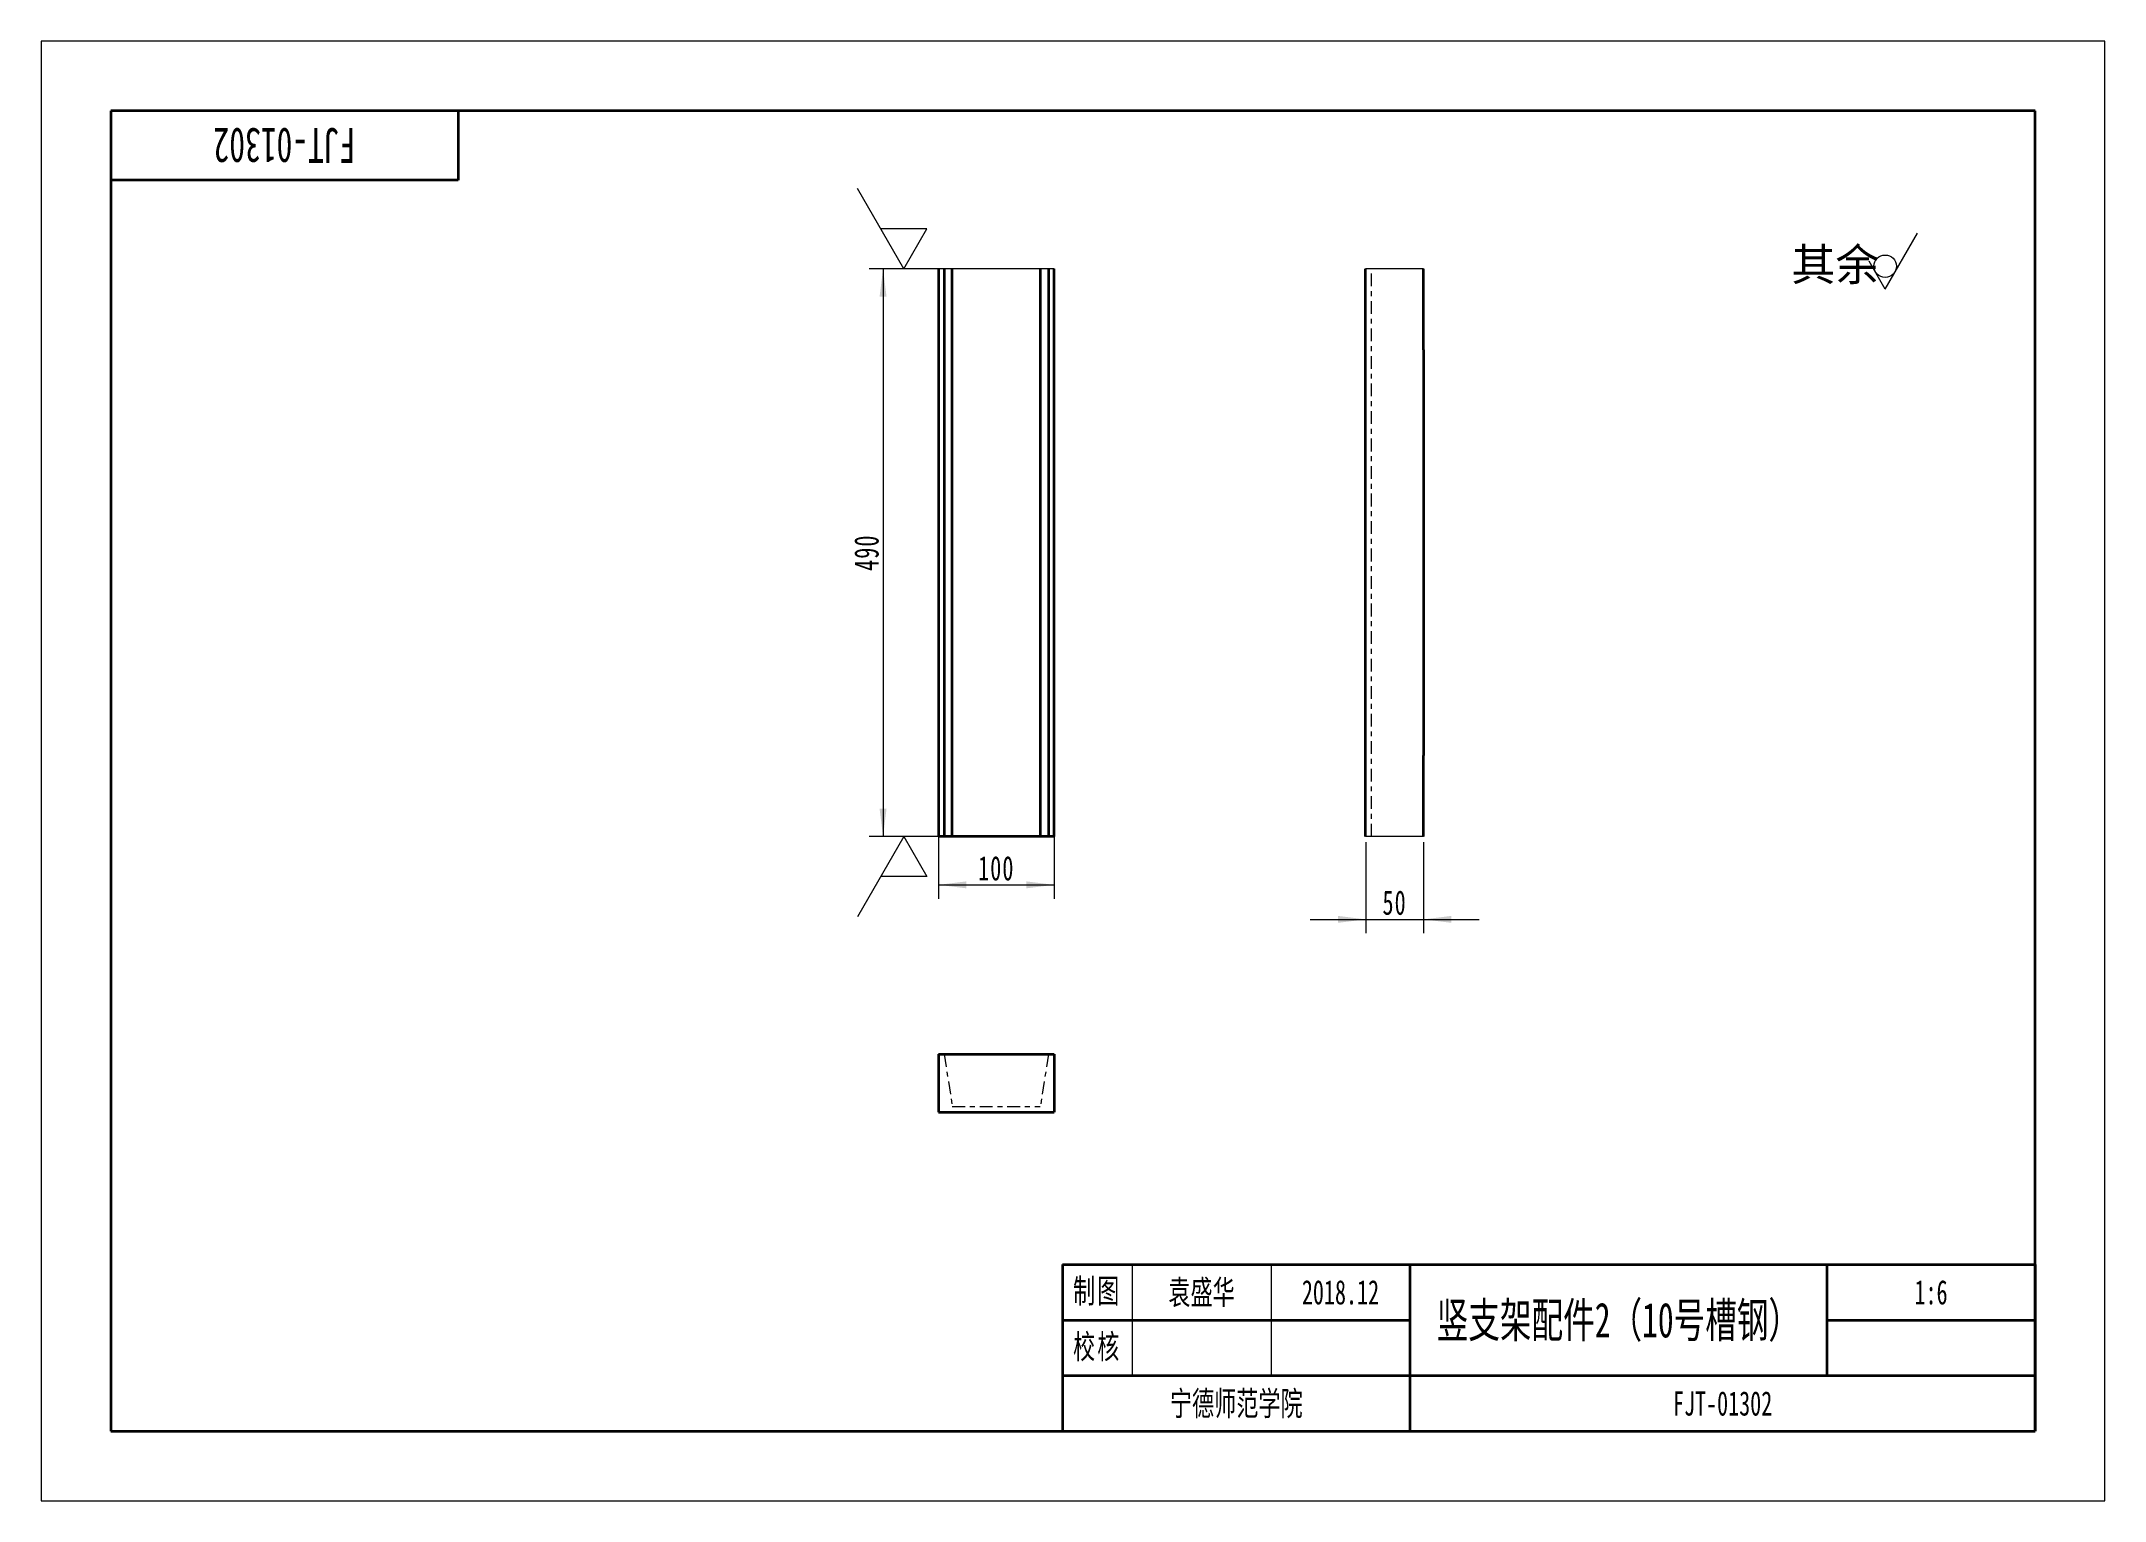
# Model space of a CAD drawing. Header units: millimetres. Extents: x -1183 to 7849, y -737 to 748.
# Drawn here: x 3587 to 5369, y -630 to 630 of the extents above; entities that cross this region are included whole.
import ezdxf
from ezdxf.enums import TextEntityAlignment as Align

# ---------------------------------------------------------------- set-up
doc = ezdxf.new("R2010")
doc.units = ezdxf.units.MM
doc.linetypes.add('CENTER', pattern=[47.5, 22, -8.5, 8.5, -8.5])
doc.layers.get('0').update_dxf_attribs({"lineweight": 18})
for name, color, linetype, lineweight in [('yhtext', 4, 'Continuous', 18), ('尺寸线层', 3, 'Continuous', 18), ('粗实线层', 7, 'Continuous', 35), ('细实线层', 7, 'Continuous', 18)]:
    doc.layers.add(name, color=color, linetype=linetype, lineweight=lineweight)
doc.styles.get("Standard").update_dxf_attribs({"font": ''})
doc.styles.add('标准', font='', dxfattribs={"width": 0.667})
doc.styles.get('Standard').set_extended_font_data('宋体')
doc.styles.get('标准').set_extended_font_data('宋体')
doc.dimstyles.new('标准', dxfattribs={"dimscale": 6, "dimtxt": 3.5, "dimasz": 4, "dimexe": 2, "dimexo": 0, "dimtad": 1, "dimdsep": 46, "dimtxsty": '标准', "dimblk": '_CAXARROW', "dimcen": 0, "dimdle": 8, "dimazin": 2, "dimtfac": 0.707107, "dimtdec": 3, "dimtmove": 2, "dimatfit": 3, "dimfxl": 0, "dimfrac": 2, "dimtolj": 1, "dimarcsym": 0})

msp = doc.modelspace()

# ---------------------------------------------------------------- texts
at = {"insert": (5098.478, 451.167), "char_height": 27.8464, "width": 215.70746, "attachment_point": 1}
msp.add_mtext('其余', dxfattribs=at)

# ---------------------------------------------------------------- blocks, each defined once
blk = doc.blocks.new('$CAXA_FRAME_13B17AC1$')
at = {"layer": '粗实线层'}
for p, q in [((-138.5, 95), (-138.5, -95)), ((138.5, 95), (-138.5, 95)), ((-88.5, 95), (-88.5, 85)), ((138.5, -95), (138.5, 95)), ((-88.5, 85), (-138.5, 85)), ((-138.5, -95), (138.5, -95))]:
    blk.add_line(p, q, dxfattribs=at)
at = {"layer": '细实线层'}
for p, q in [((148.5, 105), (-148.5, 105)), ((-148.5, 105), (-148.5, -105)), ((148.5, -105), (148.5, 105)), ((-148.5, -105), (148.5, -105))]:
    blk.add_line(p, q, dxfattribs=at)
at = {"layer": '尺寸线层', "style": '标准', "width": 0.667}
blk.add_attdef('图纸编号', text='', height=5.19, rotation=180, dxfattribs=at).set_placement((-113.5, 90), align=Align.MIDDLE_CENTER)
blk = doc.blocks.new('$CAXA_TITLE_151E506F$')
at = {"layer": '粗实线层'}
for p, q in [((-140, 24), (-140, 0)), ((-140, 24), (0, 24)), ((-90, 24), (-90, 0)), ((-30, 24), (-30, 8)), ((0, 24), (0, 0)), ((0, 24), (0, 8)), ((-140, 16), (-90, 16)), ((-30, 16), (0, 16)), ((-140, 8), (0, 8)), ((-140, 0), (0, 0))]:
    blk.add_line(p, q, dxfattribs=at)
at = {"layer": '细实线层'}
for p, q in [((-130, 24), (-130, 8)), ((-110, 24), (-110, 8))]:
    blk.add_line(p, q, dxfattribs=at)
at = {"layer": '尺寸线层', "char_height": 3.481, "width": 18, "attachment_point": 5, "line_spacing_factor": 0.963108, "style": '标准'}
for s, insert in [('\\T1.1;制图', (-135, 20)), ('\\T1.1;校核', (-135, 12))]:
    blk.add_mtext(s, dxfattribs=dict(at, insert=insert))
at = {"layer": '尺寸线层', "style": '标准', "width": 0.667}
for tag, height, p in [('制图签名', 3.63, (-120, 20)), ('制图日期', 3.63, (-100, 20)), ('图纸比例', 3.63, (-15, 20)), ('图纸名称', 5.19, (-60, 16)), ('校核签名', 3.63, (-120, 12)), ('校核日期', 3.63, (-100, 12)), ('重量', 3.63, (-15, 12)), ('院校名称', 3.63, (-115, 4)), ('图纸编号', 3.63, (-45, 4))]:
    blk.add_attdef(tag, text='', height=height, dxfattribs=at).set_placement(p, align=Align.MIDDLE_CENTER)
blk = doc.blocks.new('*X10')
at = {"layer": '尺寸线层', "lineweight": 18, "transparency": 16777216}
for points in [[(4730.8, -128.1), (4706.8, -125.1), (4706.8, -131.1)], [(4780.8, -128.1), (4804.8, -125.1), (4804.8, -131.1)]]:
    blk.add_hatch(color=0, dxfattribs=at).paths.add_polyline_path(points, flags=0)
at = {"layer": '尺寸线层', "color": 0, "lineweight": 18, "transparency": 16777216}
for p, q in [((4730.8, -61.5), (4730.8, -140.1)), ((4780.8, -61.5), (4780.8, -140.1)), ((4682.8, -128.1), (4828.8, -128.1))]:
    blk.add_line(p, q, dxfattribs=at)
at = {"layer": '尺寸线层', "color": 0, "lineweight": 18, "transparency": 16777216, "insert": (4755.8, -113.8), "char_height": 21, "width": 42, "attachment_point": 5, "line_spacing_factor": 1.15057, "style": '标准'}
blk.add_mtext('\\T1.1;50', dxfattribs=at)
blk = doc.blocks.new('_CAXARROW')
blk.add_hatch(color=0).paths.add_polyline_path([(0, 0), (-1, 0.125), (-1, -0.125)], flags=0)
blk = doc.blocks.new('*X11')
at = {"layer": '尺寸线层', "lineweight": 18, "transparency": 16777216}
for points in [[(4314, 433.5), (4317, 409.5), (4311, 409.5)], [(4314, -56.5), (4317, -32.5), (4311, -32.5)]]:
    blk.add_hatch(color=0, dxfattribs=at).paths.add_polyline_path(points, flags=0)
at = {"layer": '尺寸线层', "color": 0, "lineweight": 18, "transparency": 16777216}
for p, q in [((4361.8, 433.5), (4302, 433.5)), ((4314, 433.5), (4314, -56.5)), ((4361.8, -56.5), (4302, -56.5))]:
    blk.add_line(p, q, dxfattribs=at)
at = {"layer": '尺寸线层', "color": 0, "lineweight": 18, "transparency": 16777216, "insert": (4299.8, 188.5), "char_height": 21, "width": 60.66, "attachment_point": 5, "rotation": 90, "line_spacing_factor": 1.15057, "style": '标准'}
blk.add_mtext('\\T1.1;490', dxfattribs=at)
blk = doc.blocks.new('*X12')
at = {"layer": '尺寸线层', "lineweight": 18, "transparency": 16777216}
for points in [[(4361.8, -98.3), (4385.8, -95.3), (4385.8, -101.3)], [(4461.8, -98.3), (4437.8, -95.3), (4437.8, -101.3)]]:
    blk.add_hatch(color=0, dxfattribs=at).paths.add_polyline_path(points, flags=0)
at = {"layer": '尺寸线层', "color": 0, "lineweight": 18, "transparency": 16777216}
for p, q in [((4361.8, -56.5), (4361.8, -110.3)), ((4461.8, -56.5), (4461.8, -110.3)), ((4361.8, -98.3), (4461.8, -98.3))]:
    blk.add_line(p, q, dxfattribs=at)
at = {"layer": '尺寸线层', "color": 0, "lineweight": 18, "transparency": 16777216, "insert": (4411.8, -84.1), "char_height": 21, "width": 57.53, "attachment_point": 5, "line_spacing_factor": 1.15057, "style": '标准'}
blk.add_mtext('\\T1.1;100', dxfattribs=at)

# ---------------------------------------------------------------- dimensions: what is measured, and where the dimension line sits
at = {"layer": '尺寸线层', "lineweight": 18}
dim = msp.add_linear_dim(base=(4314.027, -56.521), p1=(4361.781, 433.479), p2=(4361.781, -56.521), angle=90, dimstyle='标准', override={"dimsah": 1, "dimtfill": 1, "dimtzin": 8}, dxfattribs=at)
dim.commit()
dim.dimension.update_dxf_attribs({"geometry": '*X11', "text_midpoint": (4299.777, 188.479), "dimtype": 160})
for base, p1, p2, picture, middle in [((4461.781, -98.315), (4361.781, -56.521), (4461.781, -56.521), '*X12', (4411.781, -84.065)), ((4780.751, -128.062), (4730.751, -61.521), (4780.751, -61.521), '*X10', (4755.751, -113.812))]:
    dim = msp.add_linear_dim(base=base, p1=p1, p2=p2, dimstyle='标准', override={"dimsah": 1, "dimtfill": 1, "dimtzin": 8}, dxfattribs=at)
    dim.commit()
    dim.dimension.update_dxf_attribs({"geometry": picture, "text_midpoint": middle, "dimtype": 160})

# ---------------------------------------------------------------- linework, layer by layer
for p, q in [((4461.781, 433.479), (4361.781, 433.479)), ((4780.751, 433.479), (4730.751, 433.479)), ((4780.751, -56.521), (4730.751, -56.521))]:
    msp.add_line(p, q)
at = {"color": 6, "linetype": 'CENTER', "lineweight": 18, "ltscale": 0.5}
for p, q in [((4735.751, -56.521), (4735.751, 433.479)), ((4366.781, -244.556), (4373.781, -289.556)), ((4456.781, -244.556), (4449.781, -289.556)), ((4373.781, -289.556), (4449.781, -289.556))]:
    msp.add_line(p, q, dxfattribs=at)
at = {"layer": 'yhtext'}
for p, q in [((4331.904, 433.479), (4291.904, 502.761)), ((4351.904, 468.12), (4311.904, 468.12)), ((4331.904, 433.479), (4351.904, 468.12)), ((5179.552, 416.056), (5207.398, 464.288)), ((5179.552, 416.056), (5165.629, 440.172)), ((4331.904, -56.521), (4291.904, -125.803)), ((4331.904, -56.521), (4351.904, -91.162)), ((4351.904, -91.162), (4311.904, -91.162))]:
    msp.add_line(p, q, dxfattribs=at)
msp.add_circle((5179.441, 435.773), 9.672, dxfattribs=at)
at = {"layer": '粗实线层', "linetype": 'Continuous', "lineweight": 35}
for p, q in [((4361.781, 433.479), (4361.781, -56.521)), ((4366.781, 433.479), (4366.781, -56.521)), ((4373.781, -56.521), (4373.781, 433.479)), ((4449.781, 433.479), (4449.781, -56.521)), ((4456.781, 433.479), (4456.781, -56.521)), ((4461.781, -56.521), (4461.781, 433.479)), ((4730.751, -56.521), (4730.751, 433.479)), ((4780.751, 363.479), (4780.751, 433.479)), ((4780.751, 363.479), (4780.751, 13.479)), ((4780.751, -56.521), (4780.751, 13.486)), ((4461.781, -56.521), (4361.781, -56.521)), ((4361.781, -244.556), (4461.781, -244.556)), ((4361.781, -244.556), (4361.781, -294.556)), ((4461.781, -244.556), (4461.781, -294.556)), ((4361.781, -294.556), (4461.781, -294.556))]:
    msp.add_line(p, q, dxfattribs=at)

# ---------------------------------------------------------------- block references
at = {"layer": '粗实线层'}
ref = msp.add_blockref('$CAXA_FRAME_13B17AC1$', (4478.031, 0), dxfattribs=dict(at, xscale=6, yscale=6, zscale=6))
ref.add_attrib('图纸编号', 'FJT-01302', dxfattribs={"layer": '尺寸线层', "height": 30, "rotation": 180, "style": '标准', "width": 0.667}).set_placement((3797.031, 540), align=Align.MIDDLE_CENTER)
ref = msp.add_blockref('$CAXA_TITLE_151E506F$', (5309.031, -570), dxfattribs=dict(at, xscale=6, yscale=6, zscale=6))
ref.add_attrib('院校名称', '宁德师范学院', dxfattribs={"layer": '尺寸线层', "height": 21, "style": '标准', "width": 0.667}).set_placement((4619.031, -546), align=Align.MIDDLE_CENTER)
ref.add_attrib('图纸名称', '竖支架配件2（10号槽钢）', dxfattribs={"layer": '尺寸线层', "height": 30, "style": '标准', "width": 0.667}).set_placement((4949.031, -474), align=Align.MIDDLE_CENTER)
ref.add_attrib('图纸编号', 'FJT-01302', dxfattribs={"layer": '尺寸线层', "height": 21, "style": '标准', "width": 0.667}).set_placement((5039.031, -546), align=Align.MIDDLE_CENTER)
ref.add_attrib('图纸比例', '1:6', dxfattribs={"layer": '尺寸线层', "height": 21, "style": '标准', "width": 0.667}).set_placement((5219.031, -450), align=Align.MIDDLE_CENTER)
ref.add_attrib('制图签名', '袁盛华', dxfattribs={"layer": '尺寸线层', "height": 21, "style": '标准', "width": 0.667}).set_placement((4589.031, -450), align=Align.MIDDLE_CENTER)
ref.add_attrib('制图日期', '2018.12', dxfattribs={"layer": '尺寸线层', "height": 21, "style": '标准', "width": 0.667}).set_placement((4709.031, -450), align=Align.MIDDLE_CENTER)

msp.set_redraw_order([(e.dxf.handle, doc.entitydb.next_handle()) for e in msp.query("TEXT MTEXT ATTDEF DIMENSION ARC_DIMENSION")])  # texts and dimensions are drawn at this point

doc.saveas('drawing.dxf')
